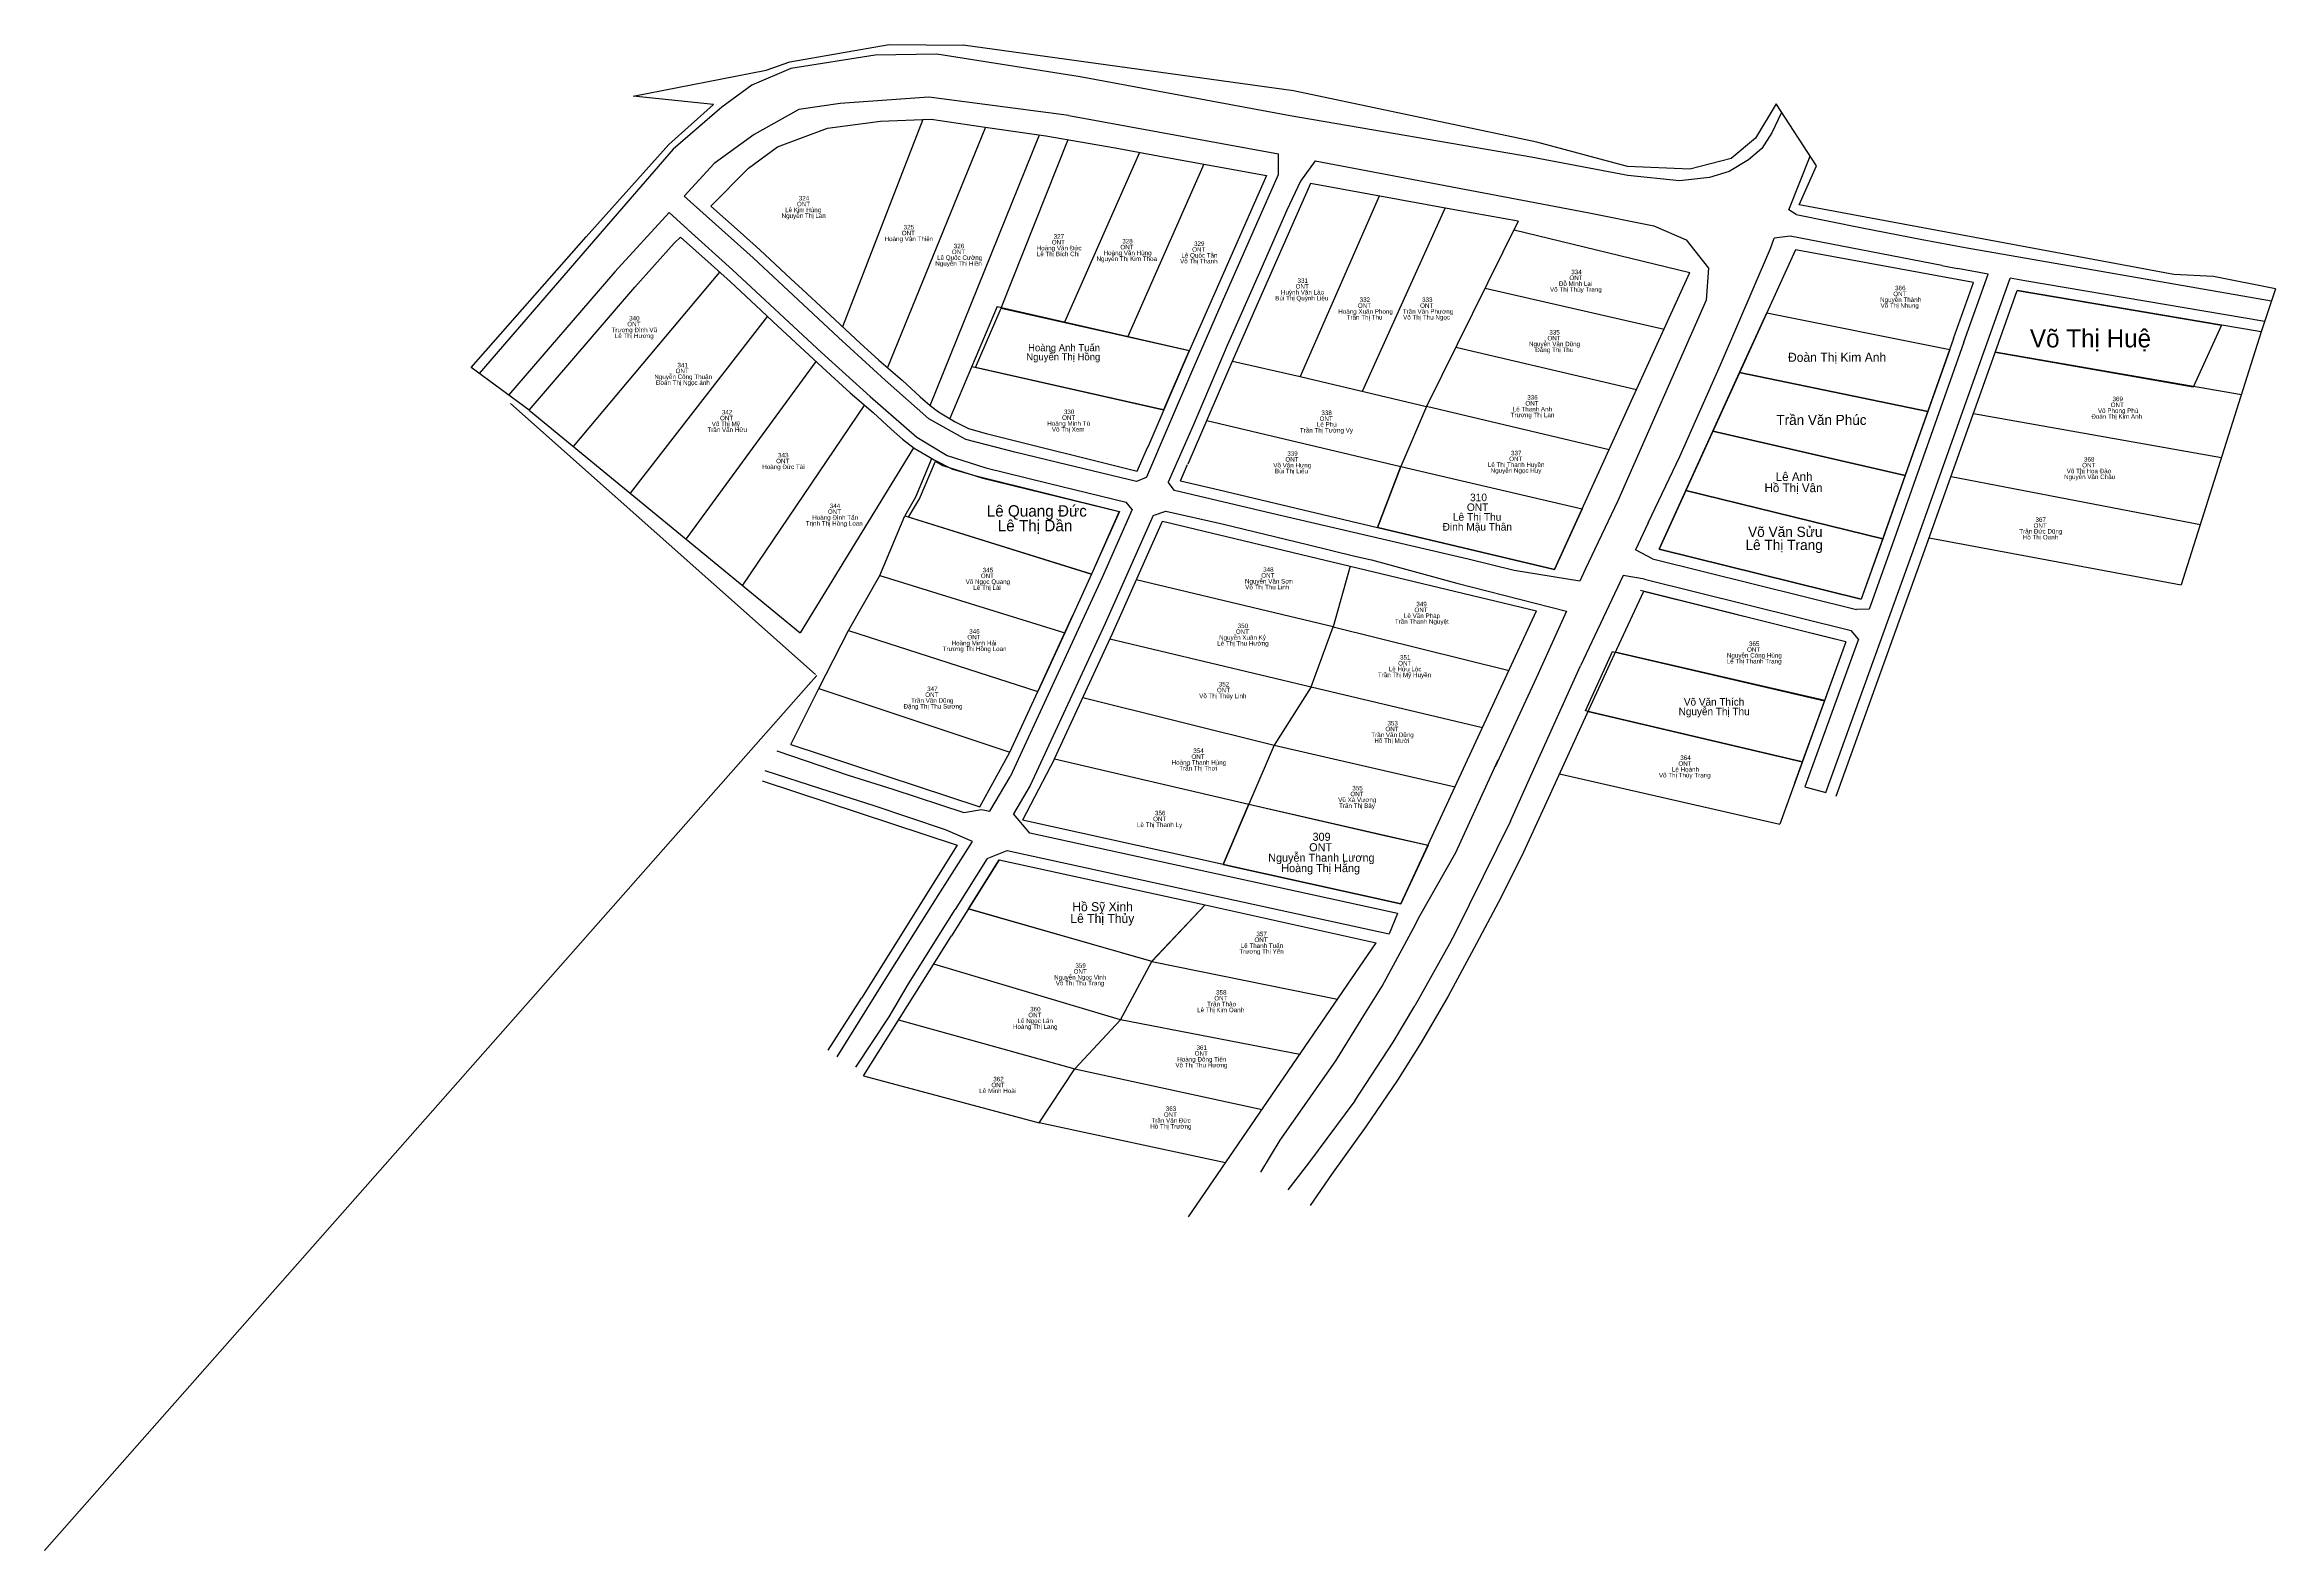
# Model space of a CAD drawing. Extents: x 540459 to 540767, y 1835157 to 1835365.
import ezdxf

# ---------------------------------------------------------------- set-up
doc = ezdxf.new("R2010")
doc.units = 0
for name, color, linetype in [('Level 10', 7, 'Continuous'), ('Level 16', 7, 'Continuous'), ('Level 22', 7, 'Continuous'), ('Level 23', 7, 'Continuous'), ('Level 52', 7, 'Continuous'), ('Level 54', 7, 'Continuous')]:
    doc.layers.add(name, color=color, linetype=linetype)

msp = doc.modelspace()

# ---------------------------------------------------------------- linework, layer by layer
at = {"layer": 'Level 10'}
for p, q in [((540579.9, 1835354.24), (540568.82, 1835325.63)), ((540588.56, 1835353.2), (540575, 1835320.03)), ((540580.91, 1835314.75), (540596.01, 1835352.13)), ((540599.91, 1835351.46), (540590.69, 1835328.3)), ((540609.81, 1835349.71), (540599.45, 1835326.29)), ((540618.68, 1835348.09), (540608.21, 1835324.29)), ((540642.9, 1835343.68), (540631.96, 1835318.79)), ((540640.58, 1835316.74), (540652.01, 1835342.03)), ((540662.09, 1835340.21), (540649.41, 1835314.63)), ((540661.5, 1835339.04), (540685.78, 1835333.12)), ((540531.65, 1835309.09), (540551.88, 1835333.18)), ((540657.51, 1835330.97), (540682.22, 1835325.32)), ((540558.43, 1835327.08), (540539.51, 1835302.65)), ((540590.17, 1835328.42), (540616.7, 1835322.34)), ((540696.4, 1835327.55), (540721.65, 1835322.49)), ((540547.22, 1835296.32), (540565.19, 1835320.82)), ((540586.62, 1835320.04), (540583.62, 1835312.95)), ((540586.66, 1835320.13), (540613.13, 1835314.16)), ((540586.66, 1835320.13), (540613.13, 1835314.16)), ((540622.62, 1835320.89), (540631.96, 1835318.79)), ((540653.46, 1835322.81), (540678.43, 1835316.99)), ((540761.91, 1835316.23), (540727.94, 1835322.11)), ((540631.96, 1835318.79), (540649.41, 1835314.63)), ((540692.65, 1835319.33), (540718.63, 1835313.94)), ((540522.98, 1835315.03), (540565.08, 1835277.61)), ((540571.82, 1835314.86), (540554.99, 1835289.94)), ((540649.41, 1835314.63), (540645.88, 1835306.36)), ((540674.63, 1835308.65), (540649.41, 1835314.63)), ((540619.09, 1835312.71), (540645.88, 1835306.36)), ((540688.95, 1835311.2), (540715.5, 1835305.09)), ((540759.16, 1835307.52), (540724.92, 1835313.62)), ((540578.6, 1835308.93), (540562.98, 1835283.38)), ((540581.11, 1835307.39), (540578.87, 1835302.11)), ((540645.88, 1835306.36), (540642.64, 1835297.91)), ((540645.88, 1835306.36), (540670.9, 1835300.49)), ((540645.88, 1835306.36), (540670.9, 1835300.49)), ((540721.83, 1835304.95), (540756.25, 1835298.32)), ((540578.87, 1835302.11), (540577.43, 1835299.51)), ((540685.23, 1835303.02), (540712.41, 1835296.36)), ((540573.97, 1835291.3), (540577.43, 1835299.51)), ((540577.43, 1835299.51), (540603.17, 1835291.46)), ((540718.81, 1835296.47), (540753.62, 1835289.98)), ((540638.88, 1835292.57), (540636.54, 1835284.19)), ((540573.97, 1835291.3), (540599.5, 1835283.38)), ((540636.54, 1835284.19), (540609.36, 1835290.67)), ((540705.8, 1835282.5), (540678.94, 1835289.2)), ((540569.63, 1835283.68), (540595.75, 1835275.25)), ((540633.5, 1835275.9), (540636.54, 1835284.19)), ((540636.54, 1835284.19), (540660.81, 1835278.18)), ((540605.72, 1835282.54), (540633.5, 1835275.9)), ((540704.39, 1835274.05), (540675.46, 1835280.7)), ((540706.9, 1835281), (540700.24, 1835262.63)), ((540565.24, 1835277.46), (540564.13, 1835276.21)), ((540564.13, 1835276.21), (540458.66, 1835156.67)), ((540561.69, 1835267.96), (540565.53, 1835275.68)), ((540565.53, 1835275.68), (540591.88, 1835266.88)), ((540601.99, 1835274.46), (540628.37, 1835267.86)), ((540633.5, 1835275.9), (540628.37, 1835267.86)), ((540633.5, 1835275.9), (540657.15, 1835270.29)), ((540671.73, 1835272.52), (540701.3, 1835265.55)), ((540628.37, 1835267.86), (540624.91, 1835259.71)), ((540628.37, 1835267.86), (540653.36, 1835262.11)), ((540598.07, 1835265.97), (540624.91, 1835259.71)), ((540667.8, 1835263.91), (540698.18, 1835256.93)), ((540624.91, 1835259.71), (540621.33, 1835251.4)), ((540624.91, 1835259.71), (540644.04, 1835255.3)), ((540644.04, 1835255.3), (540649.63, 1835254.07)), ((540586.2, 1835245.27), (540611.5, 1835238.03)), ((540611.5, 1835238.03), (540618.85, 1835245.83)), ((540607.17, 1835229.94), (540581.39, 1835237.62)), ((540607.17, 1835229.94), (540611.5, 1835237.98)), ((540611.5, 1835237.98), (540637.15, 1835232.77)), ((540576.55, 1835229.94), (540600.86, 1835223.18)), ((540600.86, 1835223.18), (540607.17, 1835229.94)), ((540631.92, 1835225.15), (540607.17, 1835229.94)), ((540571.69, 1835222.22), (540595.96, 1835215.7)), ((540595.96, 1835215.7), (540600.86, 1835223.18)), ((540600.86, 1835223.18), (540626.73, 1835217.57)), ((540621.67, 1835210.19), (540595.96, 1835215.7))]:
    msp.add_line(p, q, dxfattribs=at)
for points in [[(540730.96, 1835330.64), (540759.17, 1835325.86), (540755.26, 1835317.31), (540727.93, 1835322.08)], [(540590.71, 1835328.21), (540616.66, 1835322.35), (540613.13, 1835314.16), (540587.16, 1835320.02)], [(540696.4, 1835327.55), (540721.65, 1835322.49), (540718.63, 1835313.94), (540692.65, 1835319.33)], [(540692.65, 1835319.33), (540718.63, 1835313.94), (540715.5, 1835305.09), (540688.95, 1835311.2)], [(540688.95, 1835311.2), (540715.5, 1835305.09), (540712.41, 1835296.36), (540685.23, 1835303.02)], [(540581.63, 1835307.08), (540582.64, 1835306.47), (540588.17, 1835304.73), (540607.01, 1835300.12), (540603.17, 1835291.46), (540577.9, 1835299.36), (540579.43, 1835301.87)], [(540645.88, 1835306.36), (540670.9, 1835300.49), (540667.1, 1835292.14), (540642.64, 1835297.91)], [(540685.23, 1835303.02), (540712.41, 1835296.36), (540709.42, 1835288), (540681.54, 1835294.92)], [(540624.91, 1835259.71), (540649.63, 1835254.07), (540645.87, 1835245.96), (540621.33, 1835251.4)], [(540590.44, 1835252.02), (540618.85, 1835245.83), (540611.5, 1835237.98), (540586.2, 1835245.27)]]:
    msp.add_lwpolyline(points, close=True, dxfattribs=at)
for points in [[(540766.6, 1835330.87), (540764.66, 1835324.92)], [(540565.53, 1835275.68), (540569.63, 1835283.68), (540573.97, 1835291.3)], [(540675.11, 1835280.78), (540704.36, 1835273.97), (540701.3, 1835265.55), (540671.38, 1835272.61), (540675.11, 1835280.78)]]:
    msp.add_lwpolyline(points, dxfattribs=at)
at = {"layer": 'Level 22'}
for p, q in [((540573.33, 1835363.15), (540561.66, 1835361.31)), ((540581.83, 1835363.28), (540573.33, 1835363.15)), ((540601.59, 1835360.14), (540581.83, 1835363.28)), ((540561.66, 1835361.31), (540556.28, 1835358.99)), ((540556.28, 1835358.99), (540552.15, 1835355.95)), ((540552.15, 1835355.95), (540545.43, 1835350.15)), ((540600.06, 1835354.8), (540628.98, 1835349.5)), ((540634.05, 1835348.57), (540671.64, 1835341.42)), ((540699.44, 1835341.77), (540702.38, 1835349.21)), ((540546.94, 1835343.65), (540556.47, 1835335.17)), ((540700.46, 1835341.14), (540699.44, 1835341.77)), ((540547.45, 1835339.07), (540544.87, 1835341.4)), ((540553.61, 1835333.5), (540547.5, 1835339.03)), ((540671.64, 1835341.42), (540680.79, 1835339.59)), ((540680.79, 1835339.59), (540685.28, 1835337.66)), ((540700.46, 1835341.14), (540709.54, 1835339.3)), ((540709.54, 1835339.3), (540717.86, 1835337.68)), ((540685.28, 1835337.66), (540688.35, 1835333.75)), ((540696.93, 1835336.45), (540697.42, 1835337.89)), ((540699.62, 1835338.17), (540697.42, 1835337.89)), ((540720.56, 1835334.08), (540699.62, 1835338.17)), ((540717.86, 1835337.68), (540723.8, 1835336.58)), ((540723.8, 1835336.58), (540766.07, 1835329.22)), ((540565.91, 1835322.09), (540553.61, 1835333.5)), ((540556.47, 1835335.17), (540568.26, 1835324.17)), ((540688.35, 1835333.75), (540688.01, 1835329.32)), ((540720.56, 1835334.08), (540722.73, 1835333.69)), ((540726.96, 1835332.91), (540722.73, 1835333.69)), ((540723.6, 1835323.51), (540726.96, 1835332.91)), ((540726.13, 1835321.5), (540729.97, 1835332.36)), ((540732.02, 1835331.98), (540729.97, 1835332.36)), ((540688.01, 1835329.32), (540675.84, 1835301.58)), ((540765.13, 1835326.37), (540732.02, 1835331.98)), ((540723.6, 1835323.51), (540713.7, 1835295.52)), ((540572.61, 1835315.99), (540565.91, 1835322.09)), ((540716.59, 1835294.69), (540726.13, 1835321.5)), ((540572.61, 1835315.99), (540579.06, 1835310.39)), ((540579.06, 1835310.39), (540583.26, 1835307.85)), ((540583.26, 1835307.85), (540588.58, 1835306.18)), ((540588.58, 1835306.18), (540597.21, 1835304.04)), ((540597.21, 1835304.04), (540607.98, 1835301.43)), ((540608.78, 1835300.42), (540604.65, 1835291)), ((540611.69, 1835299.56), (540605.06, 1835284.65)), ((540608.78, 1835300.42), (540607.98, 1835301.43)), ((540680.03, 1835298.57), (540678.26, 1835294.85)), ((540713.7, 1835295.52), (540710.53, 1835286.66)), ((540680.6, 1835293.61), (540678.26, 1835294.85)), ((540680.6, 1835293.61), (540708.79, 1835286.61)), ((540704.56, 1835261.32), (540716.59, 1835294.69)), ((540604.65, 1835291), (540591.97, 1835263.5)), ((540676.59, 1835291.31), (540670.66, 1835278.81)), ((540679.51, 1835290.78), (540676.58, 1835291.31)), ((540679.51, 1835290.78), (540708.06, 1835283.68)), ((540710.53, 1835286.66), (540708.79, 1835286.61)), ((540605.06, 1835284.65), (540594.71, 1835262.27)), ((540709.04, 1835282.51), (540708.06, 1835283.68)), ((540708.31, 1835280.49), (540701.65, 1835262.11)), ((540709.04, 1835282.51), (540708.31, 1835280.49)), ((540663.82, 1835263.61), (540670.66, 1835278.81)), ((540559.76, 1835267.1), (540569.59, 1835263.74)), ((540653.47, 1835253.05), (540659.32, 1835265.85)), ((540565.8, 1835261.85), (540558.14, 1835264.3)), ((540573.17, 1835259.49), (540565.8, 1835261.85)), ((540569.59, 1835263.74), (540575.75, 1835261.78)), ((540575.75, 1835261.78), (540585.56, 1835258.58)), ((540589.16, 1835258.77), (540591.97, 1835263.5)), ((540594.71, 1835262.27), (540592.43, 1835258.39)), ((540661.01, 1835257.36), (540663.82, 1835263.61)), ((540701.65, 1835262.11), (540704.56, 1835261.32)), ((540583.04, 1835256.17), (540573.17, 1835259.49)), ((540585.56, 1835258.58), (540587.97, 1835259)), ((540587.97, 1835259), (540589.16, 1835258.77)), ((540586.73, 1835254.58), (540583.04, 1835256.17)), ((540594.67, 1835255.73), (540592.43, 1835258.39)), ((540645.4, 1835244.61), (540594.67, 1835255.73)), ((540661.01, 1835257.36), (540653.41, 1835242)), ((540582.02, 1835247.08), (540586.73, 1835254.58)), ((540588.79, 1835252.22), (540591.52, 1835253.32)), ((540591.52, 1835253.32), (540644.27, 1835241.83)), ((540648.48, 1835244.3), (540653.47, 1835253.05)), ((540588.79, 1835252.22), (540584.35, 1835245.17)), ((540574.74, 1835235.53), (540582.02, 1835247.08)), ((540577.9, 1835234.9), (540584.35, 1835245.17)), ((540645.4, 1835244.61), (540644.27, 1835241.83)), ((540647.63, 1835242.59), (540648.48, 1835244.3)), ((540643.32, 1835234.6), (540647.63, 1835242.59)), ((540652.58, 1835240.42), (540647.83, 1835231.86)), ((540653.41, 1835242), (540652.58, 1835240.42)), ((540568.05, 1835224.84), (540574.74, 1835235.53)), ((540575.24, 1835230.33), (540577.9, 1835234.9)), ((540570.63, 1835223.4), (540575.24, 1835230.33)), ((540629.23, 1835213.31), (540636.89, 1835224.27)), ((540639.52, 1835218.76), (540633.11, 1835210.14)), ((540626.56, 1835208.92), (540629.23, 1835213.31)), ((540633.11, 1835210.14), (540630.29, 1835206.44))]:
    msp.add_line(p, q, dxfattribs=at)
for points in [[(540698.44, 1835355.23), (540697.11, 1835352.42), (540695.7, 1835350.25), (540693.89, 1835348.69), (540691.18, 1835347.09), (540688.5, 1835346.23), (540684.36, 1835345.79), (540677.22, 1835346.53), (540663.86, 1835349.06), (540630.59, 1835354.77), (540601.59, 1835360.14)], [(540600.06, 1835354.8), (540580.71, 1835357.35), (540568.49, 1835356.47), (540562.78, 1835355.66), (540556.59, 1835352.19), (540551.09, 1835348.18), (540546.94, 1835343.65)], [(540545.43, 1835350.15), (540534.41, 1835337.47), (540518.67, 1835319.17)], [(540610.8, 1835304.91), (540613.95, 1835312.25), (540617.03, 1835319.41), (540621.09, 1835328.7), (540626.89, 1835341.87), (540628.99, 1835346.68), (540628.98, 1835349.5)], [(540634.05, 1835348.57), (540632.03, 1835345.75), (540630.16, 1835341.74), (540626.37, 1835333.11), (540621.91, 1835323.03), (540617.19, 1835312), (540613.75, 1835304.16)], [(540544.87, 1835341.4), (540537.36, 1835333.21), (540522.7, 1835316.2)], [(540680.03, 1835298.57), (540684.39, 1835307.72), (540689.99, 1835320.37), (540696.93, 1835336.45)], [(540610.8, 1835304.91), (540610.74, 1835304.81), (540609.38, 1835304.26), (540598.47, 1835306.9), (540592.59, 1835308.31), (540585.83, 1835310.07), (540580.71, 1835312.93), (540574.69, 1835318.27), (540568.26, 1835324.17)], [(540670.6, 1835290.49), (540661.54, 1835291.98), (540655.15, 1835293.53), (540628.06, 1835299.87), (540614.62, 1835303.05), (540613.75, 1835304.16)], [(540675.84, 1835301.58), (540671.34, 1835292.12), (540670.6, 1835290.49)], [(540611.69, 1835299.56), (540613.46, 1835300.18), (540621.2, 1835298.41), (540632.98, 1835295.57), (540639.55, 1835293.98), (540641.82, 1835293.47), (540653.61, 1835290.23), (540668.73, 1835286.35)], [(540680.03, 1835298.57), (540678.26, 1835294.85)], [(540680.03, 1835298.57), (540678.26, 1835294.85)], [(540668.73, 1835286.35), (540664.55, 1835277.13), (540658.88, 1835264.89)], [(540636.89, 1835224.27), (540640.99, 1835230.92), (540643.32, 1835234.6)], [(540639.52, 1835218.76), (540644.84, 1835226.83), (540647.83, 1835231.86)]]:
    msp.add_lwpolyline(points, dxfattribs=at)
at = {"layer": 'Level 23'}
for p, q in [((540561.53, 1835362.21), (540575.24, 1835364.6)), ((540575.24, 1835364.6), (540585.46, 1835364.53)), ((540631.04, 1835358.21), (540585.46, 1835364.53)), ((540539.92, 1835357.48), (540558.27, 1835361.06)), ((540558.27, 1835361.06), (540561.53, 1835362.21)), ((540664.67, 1835351.11), (540631.04, 1835358.21)), ((540703.26, 1835347.87), (540697.67, 1835356.41)), ((540653.78, 1835341.71), (540633.39, 1835345.4)), ((540662.08, 1835340.2), (540653.78, 1835341.71)), ((540700.37, 1835336.27), (540681.54, 1835294.92)), ((540724.95, 1835331.75), (540700.37, 1835336.27)), ((540667.1, 1835292.14), (540685.78, 1835333.12)), ((540722.19, 1835324.01), (540724.95, 1835331.75)), ((540727.93, 1835322.08), (540730.96, 1835330.64)), ((540764.66, 1835324.92), (540730.96, 1835330.64)), ((540722.18, 1835324.01), (540712.29, 1835296.02)), ((540718, 1835294.19), (540727.93, 1835322.08)), ((540525.53, 1835314.12), (540517.55, 1835320)), ((540609.49, 1835305.72), (540610.96, 1835309.05)), ((540615.45, 1835304.37), (540616.45, 1835306.63)), ((540607.03, 1835300.15), (540603.17, 1835291.46)), ((540610.56, 1835293.3), (540612.98, 1835298.78)), ((540612.98, 1835298.78), (540664.62, 1835286.4)), ((540642.64, 1835297.91), (540667.1, 1835292.14)), ((540712.29, 1835296.03), (540709.42, 1835288)), ((540607.61, 1835286.7), (540610.56, 1835293.3)), ((540681.54, 1835294.92), (540709.42, 1835288)), ((540705.97, 1835260.81), (540718, 1835294.18)), ((540606.07, 1835283.3), (540607.61, 1835286.7)), ((540645.87, 1835245.96), (540664.62, 1835286.4)), ((540707.31, 1835282.13), (540679.36, 1835289.1)), ((540595.75, 1835275.25), (540600.62, 1835285.8)), ((540598.07, 1835265.97), (540606.07, 1835283.3)), ((540707.31, 1835282.13), (540698.18, 1835256.93)), ((540561.69, 1835267.96), (540587.76, 1835259.35)), ((540598.07, 1835265.97), (540593.64, 1835257.49)), ((540557.7, 1835262.95), (540584.63, 1835254.06)), ((540621.33, 1835251.4), (540593.64, 1835257.49)), ((540584.63, 1835254.06), (540571.44, 1835232.91)), ((540590.44, 1835252.02), (540583.87, 1835241.55)), ((540590.44, 1835252.02), (540618.85, 1835245.83)), ((540621.33, 1835251.4), (540645.87, 1835245.96)), ((540618.85, 1835245.83), (540642.49, 1835240.56)), ((540571.69, 1835222.22), (540583.87, 1835241.55)), ((540616.55, 1835202.73), (540642.49, 1835240.56)), ((540566.82, 1835225.75), (540571.44, 1835232.91))]:
    msp.add_line(p, q, dxfattribs=at)
for points in [[(540517.55, 1835320), (540533.44, 1835338.04), (540544.85, 1835350.8), (540551, 1835356.35), (540539.92, 1835357.48)], [(540550.64, 1835342.31), (540555.81, 1835347.56), (540559.85, 1835350.5), (540566.72, 1835353.08), (540574.06, 1835354.02), (540581.04, 1835354.29), (540588.52, 1835353.2), (540596.88, 1835351.98), (540606.46, 1835350.33), (540613.61, 1835349.01), (540627.32, 1835346.51)], [(540697.67, 1835356.41), (540694.85, 1835351.67), (540691.46, 1835348.85), (540685.79, 1835347.41), (540677.15, 1835347.77), (540664.67, 1835351.11)], [(540758.07, 1835332.59), (540752.59, 1835332.84), (540700.88, 1835342.47), (540703.26, 1835347.87)], [(540627.32, 1835346.51), (540620.19, 1835330.32), (540616.58, 1835322.07), (540613.73, 1835315.44), (540610.95, 1835309.03)], [(540633.39, 1835345.4), (540625.68, 1835327.9), (540622.09, 1835319.68), (540619.24, 1835313.06), (540616.46, 1835306.65)], [(540550.64, 1835342.31), (540554.69, 1835338.68), (540557.37, 1835336.27), (540561.67, 1835332.27), (540563.28, 1835330.77), (540566.44, 1835327.83), (540571.26, 1835323.38), (540573.84, 1835321.02), (540577.04, 1835318.28), (540579.54, 1835315.95), (540580.9, 1835314.75), (540582.05, 1835313.87), (540584.34, 1835312.53), (540586.19, 1835311.59), (540588.63, 1835310.88), (540609.49, 1835305.72)], [(540525.53, 1835314.12), (540540.15, 1835331.09), (540545.57, 1835337.17), (540546.42, 1835338.03)], [(540546.42, 1835338.03), (540550.68, 1835334.22), (540553.32, 1835331.85), (540557.58, 1835327.87), (540559.19, 1835326.38), (540562.36, 1835323.43), (540567.2, 1835318.96), (540569.86, 1835316.53), (540573.05, 1835313.81), (540575.51, 1835311.5), (540577.08, 1835310.12), (540578.69, 1835308.88), (540581.47, 1835307.26), (540583.97, 1835305.99), (540587.07, 1835305.09), (540607.03, 1835300.15)], [(540766.6, 1835330.87), (540758.07, 1835332.59)], [(540615.45, 1835304.37), (540620.82, 1835303.12), (540630.45, 1835300.83), (540642.64, 1835297.91)], [(540603.17, 1835291.46), (540599.5, 1835283.38), (540595.75, 1835275.25)], [(540679.36, 1835289.1), (540674.73, 1835279.11), (540671.07, 1835271.08), (540665.73, 1835259.37), (540662.53, 1835252.49), (540659.35, 1835246.16), (540655.96, 1835239.8), (540652.4, 1835233.2), (540648.68, 1835226.81), (540645.42, 1835221.62), (540641.1, 1835215.24), (540636.29, 1835208.56), (540633.38, 1835204.3)], [(540587.76, 1835259.35), (540591.88, 1835266.88), (540595.75, 1835275.25)]]:
    msp.add_lwpolyline(points, dxfattribs=at)
at = {"layer": 'Level 52'}
msp.add_line((540590.17, 1835328.42), (540586.62, 1835320.04), dxfattribs=at)
at = {"layer": 'Level 54'}
for p, q in [((540764.66, 1835324.92), (540753.62, 1835289.98)), ((540525.53, 1835314.12), (540562.98, 1835283.38))]:
    msp.add_line(p, q, dxfattribs=at)

# ---------------------------------------------------------------- texts
at = {"layer": 'Level 10'}
for s, height, p in [('Hoàng Anh Tuấn', 0.9815, (540594.42, 1835322.26)), ('Võ Thị Huệ', 2.5, (540732.72, 1835322.79)), ('Nguyễn Thị Hồng', 0.9815, (540594.17, 1835321)), ('Đoàn Thị Kim Anh', 1.25, (540699.32, 1835320.8)), ('Trần Văn Phúc', 1.395, (540697.72, 1835312.08)), ('Lê Anh', 1.197, (540697.63, 1835304.34)), ('310', 1.048, (540655.43, 1835301.55)), ('Hồ Thị Vân', 1.197, (540696.08, 1835302.8)), ('Lê Quang Đức', 1.575, (540588.71, 1835299.42)), ('Lê Thị Dần', 1.575, (540590.23, 1835297.39)), ('Đinh Mậu Thân', 1.048, (540651.64, 1835297.49)), ('Lê Thị Thu', 1.048, (540653.06, 1835298.85)), ('ONT', 1.048, (540655, 1835300.2)), ('Lê Thị Trang', 1.4087, (540693.45, 1835294.81)), ('Võ Văn Sửu', 1.409, (540693.81, 1835296.62)), ('Võ Văn Thích', 1.03, (540684.95, 1835273.33)), ('Nguyễn Thị Thu', 1.03, (540684.23, 1835272)), ('309', 1.116, (540633.69, 1835254.65)), ('Nguyễn Thanh Lương', 1.1163, (540627.57, 1835251.77)), ('ONT', 1.116, (540633.23, 1835253.21)), ('Hoàng Thị Hằng', 1.1163, (540629.37, 1835250.33)), ('Hồ Sỹ Xinh', 1.25, (540600.52, 1835244.93)), ('Lê Thị Thủy', 1.25, (540600.26, 1835243.32))]:
    msp.add_text(s, height=height, dxfattribs=at).set_placement(p)
at = {"layer": 'Level 16'}
for s, p in [('Lê Kim Hùng', (540560.88, 1835341.46)), ('ONT', (540562.51, 1835342.27)), ('324', (540562.77, 1835343.08)), ('Nguyễn Thị Lan', (540560.4, 1835340.66)), ('ONT', (540576.98, 1835338.27)), ('325', (540577.25, 1835339.08)), ('Hoàng Vân Thiên', (540574.61, 1835337.46)), ('Lê Quốc Cường', (540581.86, 1835334.87)), ('ONT', (540583.9, 1835335.67)), ('326', (540584.16, 1835336.48)), ('Hoàng Văn Đức', (540595.61, 1835336.19)), ('Lê Thị Bích Chi', (540595.62, 1835335.38)), ('ONT', (540597.69, 1835337)), ('327', (540597.95, 1835337.8)), ('Nguyễn Thị Kim Thoa', (540603.87, 1835334.72)), ('Hoàng Văn Hùng', (540604.85, 1835335.52)), ('ONT', (540607.16, 1835336.33)), ('328', (540607.42, 1835337.14)), ('Lê Quốc Tần', (540615.58, 1835335.19)), ('ONT', (540617.07, 1835336)), ('329', (540617.33, 1835336.81)), ('Nguyễn Thị Hiền', (540581.61, 1835334.06)), ('Võ Thị Thanh', (540615.4, 1835334.39)), ('ONT', (540669.15, 1835332.09)), ('334', (540669.41, 1835332.89)), ('Bùi Thị Quỳnh Liệu', (540628.54, 1835329.28)), ('Huỳnh Văn Lào', (540629.33, 1835330.09)), ('ONT', (540631.35, 1835330.9)), ('331', (540631.62, 1835331.7)), ('332', (540640.2, 1835329.06)), ('333', (540648.81, 1835329.06)), ('Võ Thị Thùy Trang', (540666.47, 1835330.47)), ('Đỗ Minh Lai', (540667.69, 1835331.28)), ('Nguyễn Thành', (540712.04, 1835329.07)), ('ONT', (540713.85, 1835329.87)), ('366', (540714.11, 1835330.68)), ('ONT', (540539.09, 1835325.7)), ('340', (540539.35, 1835326.5)), ('Hoàng Xuân Phong', (540637.24, 1835327.44)), ('Trần Thị Thu', (540638.4, 1835326.64)), ('ONT', (540639.95, 1835328.25)), ('Trần Văn Phương', (540646.16, 1835327.44)), ('Võ Thị Thu Ngọc', (540646.19, 1835326.64)), ('ONT', (540648.54, 1835328.25)), ('Võ Thị Nhung', (540712.1, 1835328.26)), ('Trương Đình Vũ', (540536.92, 1835324.89)), ('Lê Thị Hương', (540537.38, 1835324.08)), ('Nguyễn Văn Dũng', (540663.57, 1835322.95)), ('ONT', (540666.11, 1835323.75)), ('335', (540666.38, 1835324.56)), ('341', (540546.02, 1835320.03)), ('Đặng Thị Thu', (540664.44, 1835322.14)), ('Nguyễn Công Thuận', (540542.83, 1835318.42)), ('Đoàn Thị Ngọc ánh', (540543.05, 1835317.61)), ('ONT', (540545.76, 1835319.23)), ('342', (540552.15, 1835313.53)), ('330', (540599.36, 1835313.58)), ('338', (540634.91, 1835313.45)), ('Lê Thanh Anh', (540661.33, 1835313.95)), ('ONT', (540663.07, 1835314.76)), ('336', (540663.33, 1835315.57)), ('Võ Phong Phú', (540742.11, 1835313.74)), ('ONT', (540743.86, 1835314.55)), ('369', (540744.12, 1835315.36)), ('Trần Văn Hữu', (540550.15, 1835311.11)), ('Võ Thị Mỹ', (540550.75, 1835311.91)), ('ONT', (540551.89, 1835312.72)), ('Hoàng Minh Tú', (540597.07, 1835311.97)), ('Võ Thị Xem', (540597.71, 1835311.16)), ('ONT', (540599.11, 1835312.78)), ('Trần Thị Tường Vy', (540631.94, 1835311.03)), ('Lê Phú', (540634.28, 1835311.84)), ('ONT', (540634.66, 1835312.64)), ('Trương Thị Lan', (540661.04, 1835313.15)), ('Đoàn Thị Kim Anh', (540741.2, 1835312.94)), ('343', (540559.91, 1835307.6)), ('339', (540630.2, 1835307.82)), ('ONT', (540660.83, 1835307.09)), ('337', (540661.09, 1835307.89)), ('Hoàng Đức Tài', (540557.72, 1835305.98)), ('ONT', (540559.64, 1835306.79)), ('Võ Văn Hưng', (540628.27, 1835306.21)), ('Bùi Thị Liểu', (540628.5, 1835305.4)), ('ONT', (540629.94, 1835307.02)), ('Lê Thị Thanh Huyền', (540657.89, 1835306.28)), ('Nguyễn Ngọc Huy', (540658.28, 1835305.47)), ('Nguyễn Văn Châu', (540737.43, 1835304.6)), ('Võ Thị Hoa Đào', (540737.79, 1835305.41)), ('ONT', (540739.93, 1835306.22)), ('368', (540740.18, 1835307.02)), ('Trịnh Thị Hồng Loan', (540563.73, 1835298.17)), ('Hoàng Đình Tấn', (540564.62, 1835298.98)), ('ONT', (540566.78, 1835299.79)), ('344', (540567.04, 1835300.59)), ('ONT', (540733.22, 1835297.88)), ('367', (540733.49, 1835298.69)), ('Trần Đức Dũng', (540731.25, 1835297.08)), ('Hồ Thị Oanh', (540731.73, 1835296.27)), ('345', (540588.16, 1835291.73)), ('348', (540626.87, 1835291.8)), ('Võ Ngọc Quang', (540585.8, 1835290.12)), ('Lê Thị Lài', (540586.86, 1835289.31)), ('ONT', (540587.89, 1835290.93)), ('Võ Thị Thu Linh', (540624.39, 1835289.38)), ('Nguyễn Văn Sơn', (540624.36, 1835290.18)), ('ONT', (540626.61, 1835290.99)), ('ONT', (540647.76, 1835286.23)), ('349', (540648.02, 1835287.04)), ('ONT', (540586.04, 1835282.46)), ('346', (540586.3, 1835283.27)), ('Nguyễn Xuân Kỷ', (540620.78, 1835282.42)), ('ONT', (540623.1, 1835283.22)), ('350', (540623.36, 1835284.03)), ('Trần Thanh Nguyệt', (540645.06, 1835284.62)), ('Lê Văn Pháp', (540646.31, 1835285.42)), ('Trương Thị Hồng Loan', (540582.63, 1835280.85)), ('Hoàng Minh Hải', (540583.86, 1835281.65)), ('Lê Thị Thu Hường', (540620.53, 1835281.61)), ('351', (540645.77, 1835279.67)), ('Nguyễn Công Hùng', (540690.89, 1835279.95)), ('ONT', (540693.67, 1835280.75)), ('365', (540693.94, 1835281.56)), ('Trần Thị Mỹ Huyền', (540642.72, 1835277.25)), ('Lê Hửu Lộc', (540644.21, 1835278.06)), ('ONT', (540645.51, 1835278.86)), ('Lê Thị Thanh Trang', (540690.86, 1835279.14)), ('Trần Văn Dũng', (540578.27, 1835273.72)), ('ONT', (540580.22, 1835274.52)), ('347', (540580.49, 1835275.33)), ('Võ Thị Thùy Linh', (540618.04, 1835274.35)), ('ONT', (540620.49, 1835275.16)), ('352', (540620.75, 1835275.96)), ('Đặng Thị Thu Sương', (540577.22, 1835272.91)), ('353', (540644.03, 1835270.59)), ('Trần Văn Dũng', (540641.8, 1835268.98)), ('Hồ Thị Mười', (540642.23, 1835268.17)), ('ONT', (540643.75, 1835269.79)), ('Hoàng Thanh Hùng', (540614.24, 1835265.17)), ('Trần Thị Thơi', (540615.29, 1835264.36)), ('ONT', (540616.97, 1835265.97)), ('354', (540617.23, 1835266.78)), ('Lê Hoành', (540683.3, 1835264.21)), ('ONT', (540684.19, 1835265.01)), ('364', (540684.45, 1835265.82)), ('355', (540639.18, 1835261.62)), ('Võ Thị Thùy Trang', (540681.5, 1835263.4)), ('356', (540611.94, 1835258.18)), ('Vũ Xà Vương', (540637.23, 1835260.01)), ('Trần Thị Bảy', (540637.36, 1835259.2)), ('ONT', (540638.91, 1835260.81)), ('Lê Thị Thanh Ly', (540609.46, 1835256.56)), ('ONT', (540611.68, 1835257.37)), ('Lê Thanh Tuấn', (540623.77, 1835239.87)), ('ONT', (540625.67, 1835240.68)), ('357', (540625.94, 1835241.48)), ('ONT', (540600.7, 1835236.31)), ('359', (540600.95, 1835237.12)), ('Trương Thị Yến', (540623.58, 1835239.06)), ('Nguyễn Ngọc Vinh', (540598.02, 1835235.5)), ('Võ Thị Thu Trang', (540598.24, 1835234.7)), ('358', (540620.38, 1835233.41)), ('ONT', (540594.45, 1835230.29)), ('360', (540594.71, 1835231.1)), ('Lê Thị Kim Oanh', (540617.77, 1835230.99)), ('Trần Thảo', (540619.14, 1835231.8)), ('ONT', (540620.12, 1835232.61)), ('Hoàng Thị Lang', (540592.34, 1835228.68)), ('Lê Ngọc Lân', (540592.96, 1835229.49)), ('Hoàng Đông Tiến', (540615.02, 1835224.17)), ('ONT', (540617.41, 1835224.98)), ('361', (540617.67, 1835225.79)), ('362', (540589.62, 1835221.44)), ('Võ Thị Thu Hương', (540614.76, 1835223.37)), ('Lê Minh Hoài', (540587.69, 1835219.82)), ('ONT', (540589.36, 1835220.63)), ('Hồ Thị Trường', (540611.28, 1835214.92)), ('Trần Văn Đức', (540611.45, 1835215.73)), ('ONT', (540613.16, 1835216.54)), ('363', (540613.43, 1835217.35))]:
    msp.add_text(s, height=0.625, dxfattribs=at).set_placement(p)

doc.saveas('drawing.dxf')
